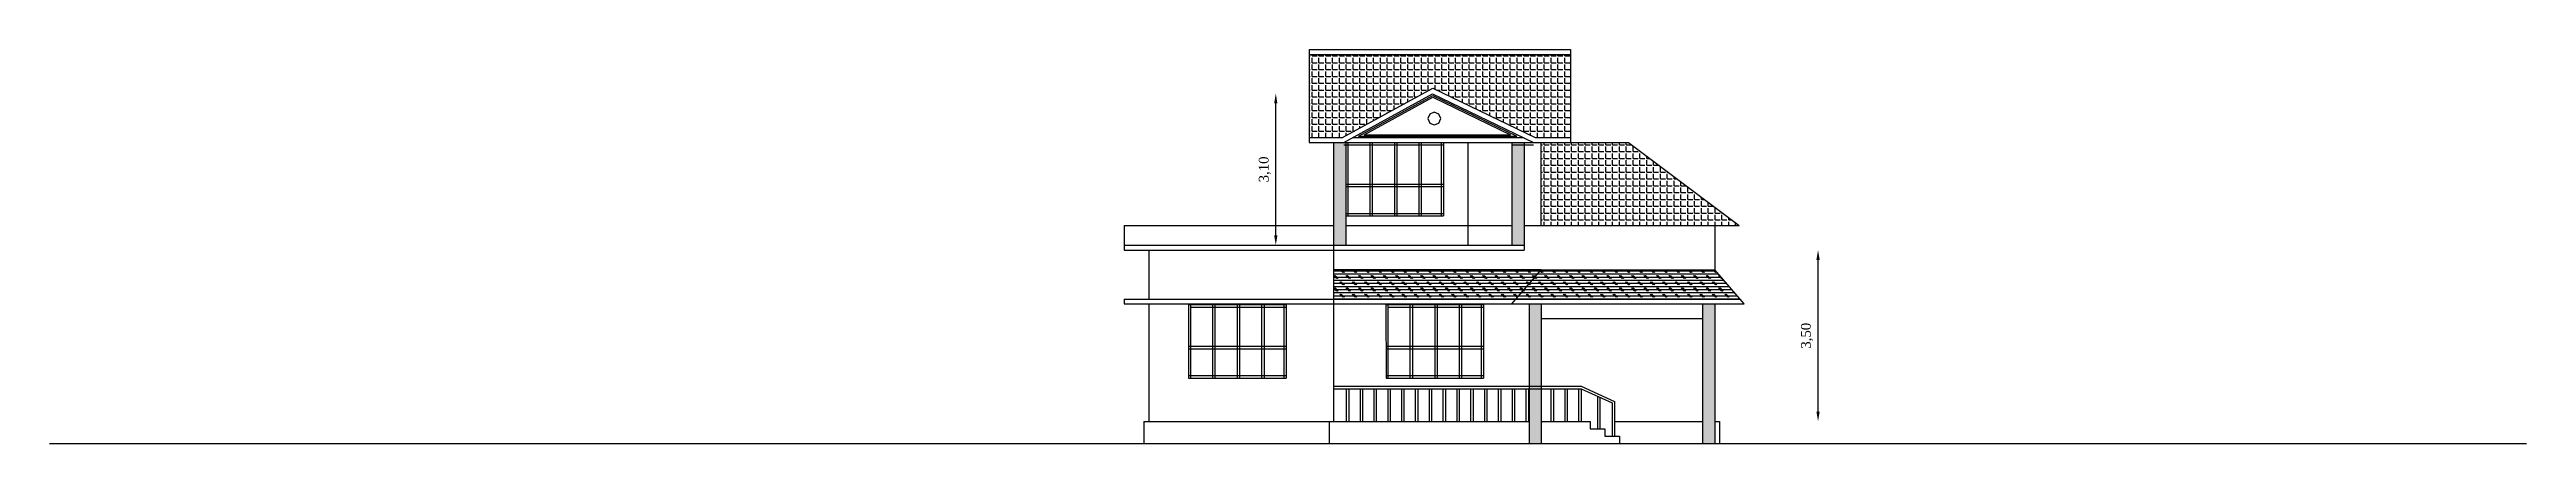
# Model space of a CAD drawing. Header units: millimetres. Extents: x -11 to 80, y 143 to 258.
# Drawn here: x 29.1 to 79.7, y 142.6 to 150.7 of the extents above; entities that cross this region are included whole.
import ezdxf

# ---------------------------------------------------------------- set-up
doc = ezdxf.new("R2010")
doc.units = ezdxf.units.MM
doc.styles.get("Standard").update_dxf_attribs({"font": 'times.ttf'})
doc.dimstyles.new('ISO-25', dxfattribs={"dimtxt": 0.2, "dimasz": 0.2, "dimexe": 1.25, "dimexo": 0.625, "dimgap": 0.1, "dimtad": 1, "dimzin": 1, "dimtxsty": 'Standard', "dimcen": 2.5, "dimse1": 1, "dimse2": 1, "dimazin": 0, "dimtfac": 1, "dimtmove": 0, "dimatfit": 3, "dimfxl": 0, "dimarcsym": 0})
pattern_1 = [(0, (0, 11.5705), (0, 0.1397), [0.1016, -0.0381]), (90, (0, 11.5705), (-0.1397, 9e-18), [0.1016, -0.0381])]

msp = doc.modelspace()

# ---------------------------------------------------------------- blocks, each defined once
blk = doc.blocks.new('*D48')
at = {"color": 0, "lineweight": -2}
blk.add_line((65.252, 143.301), (65.252, 146.401), dxfattribs=at)
at = {"color": 0}
for points in [[(65.218, 146.401), (65.285, 146.401), (65.252, 146.601)], [(65.218, 143.301), (65.285, 143.301), (65.252, 143.101)]]:
    blk.add_solid(points, dxfattribs=at)
at = {"layer": 'Defpoints', "color": 0}
for p in [(63.139, 146.601), (65.252, 146.601), (63.139, 143.101)]:
    blk.add_point(p, dxfattribs=at)
at = {"color": 0, "insert": (65.027, 144.851), "char_height": 0.2, "attachment_point": 5, "rotation": 90}
blk.add_mtext('3,50', dxfattribs=at)
blk = doc.blocks.new('*D49')
at = {"color": 0, "lineweight": -2}
blk.add_line((54.159, 146.901), (54.159, 149.601), dxfattribs=at)
at = {"color": 0}
for points in [[(54.126, 149.601), (54.192, 149.601), (54.159, 149.801)], [(54.126, 146.901), (54.192, 146.901), (54.159, 146.701)]]:
    blk.add_solid(points, dxfattribs=at)
at = {"layer": 'Defpoints', "color": 0}
for p in [(54.159, 149.801), (54.839, 149.801), (55.339, 146.701)]:
    blk.add_point(p, dxfattribs=at)
at = {"color": 0, "insert": (53.935, 148.251), "char_height": 0.2, "attachment_point": 5, "rotation": 90}
blk.add_mtext('3,10', dxfattribs=at)

# ---------------------------------------------------------------- dimensions: what is measured, and where the dimension line sits
at = {"color": 1}
for base, p1, p2, picture, middle in [((54.159, 149.801), (55.339, 146.701), (54.839, 149.801), '*D49', (53.935, 148.251)), ((65.252, 146.601), (63.139, 143.101), (63.139, 146.601), '*D48', (65.027, 144.851))]:
    dim = msp.add_linear_dim(base=base, p1=p1, p2=p2, angle=90, dimstyle='ISO-25', dxfattribs=at)
    dim.commit()
    dim.dimension.update_dxf_attribs({"geometry": picture, "text_midpoint": middle})

# ---------------------------------------------------------------- hatches: boundary and pattern name
h = msp.add_hatch()
h.set_pattern_fill('ANGLE', color=1, scale=0.02, style=0)
h.set_pattern_definition(pattern_1)
h.paths.add_polyline_path([(57.374, 149.911), (59.466, 148.901), (60.189, 148.901), (60.189, 150.601), (54.839, 150.601), (54.839, 148.901), (55.522, 148.901)])
h = msp.add_hatch(color=1)
h.paths.add_polyline_path([(55.339, 146.701), (55.589, 146.701), (55.589, 148.223), (55.589, 148.801), (55.548, 148.801), (55.339, 148.801), (55.339, 148.223)])
h.paths.add_polyline_path([(59.239, 148.801), (58.989, 148.801), (58.989, 146.701), (59.239, 146.701)])
h.paths.add_polyline_path([(59.589, 145.501), (59.339, 145.501), (59.339, 142.651), (59.589, 142.651)])
h.paths.add_polyline_path([(63.139, 145.501), (62.889, 145.501), (62.889, 142.651), (63.139, 142.651)])
h = msp.add_hatch()
h.set_pattern_fill('ANGLE', color=1, scale=0.02, style=0)
h.set_pattern_definition(pattern_1)
h.paths.add_polyline_path([(63.639, 147.101), (61.374, 148.801), (59.589, 148.801), (59.589, 147.101)])
h = msp.add_hatch()
h.set_pattern_fill('CORK', color=1, scale=0.02, style=0)
h.set_pattern_definition([(0, (0, 0), (0, 0.0635), []), (135, (0.03175, -0.03175), (-0.12700005, -0.12700005), [0.0898026, -0.0898026]), (135, (0.04763, -0.03175), (-0.12700005, -0.12700005), [0.0898026, -0.0898026]), (135, (0.0635, -0.03175), (-0.12700005, -0.12700005), [0.0898026, -0.0898026])])
h.paths.add_polyline_path([(59.589, 146.201), (55.339, 146.201), (55.339, 145.601), (59.074, 145.601)])
h.paths.add_polyline_path([(63.139, 146.201), (59.589, 146.201), (59.074, 145.601), (63.653, 145.601)])

# ---------------------------------------------------------------- linework, layer by layer
at = {"color": 1}
for p, q in [((54.839, 150.701), (60.189, 150.701)), ((54.839, 150.701), (54.839, 148.801)), ((54.839, 150.601), (60.189, 150.601)), ((60.189, 150.701), (60.189, 148.801)), ((54.839, 149.801), (54.839, 149.701)), ((55.522, 148.901), (57.374, 149.911)), ((55.548, 148.801), (57.367, 149.793)), ((55.849, 148.931), (57.368, 149.759)), ((55.966, 148.961), (57.369, 149.726)), ((57.367, 149.793), (59.43, 148.801)), ((57.368, 149.759), (59.091, 148.931)), ((57.369, 149.726), (58.959, 148.961)), ((57.374, 149.911), (59.466, 148.901)), ((60.189, 149.801), (60.189, 149.701)), ((54.839, 148.901), (55.522, 148.901)), ((54.839, 148.801), (55.548, 148.801)), ((55.339, 148.801), (55.339, 143.101)), ((55.339, 148.801), (55.339, 148.223)), ((55.548, 148.801), (59.43, 148.801)), ((55.548, 148.751), (57.589, 148.751)), ((55.589, 148.801), (55.589, 148.223)), ((55.631, 148.801), (55.631, 148.223)), ((55.731, 148.901), (59.222, 148.901)), ((55.849, 148.931), (59.091, 148.931)), ((55.966, 148.961), (58.959, 148.961)), ((56.081, 148.801), (56.081, 148.223)), ((56.131, 148.801), (56.131, 148.223)), ((56.588, 148.801), (56.588, 148.223)), ((56.638, 148.801), (56.638, 148.223)), ((57.086, 148.801), (57.086, 148.223)), ((57.136, 148.801), (57.136, 148.223)), ((57.539, 148.801), (57.539, 148.223)), ((57.589, 148.801), (57.589, 148.223)), ((58.089, 148.801), (58.089, 146.701)), ((58.989, 148.801), (58.989, 146.701)), ((58.989, 148.751), (59.43, 148.751)), ((59.239, 148.801), (59.239, 146.701)), ((59.43, 148.801), (59.589, 148.801)), ((59.466, 148.901), (60.189, 148.901)), ((59.589, 148.801), (60.189, 148.801)), ((59.589, 148.801), (61.374, 148.801)), ((59.589, 147.101), (59.589, 148.801)), ((61.374, 148.801), (63.639, 147.101)), ((55.339, 148.223), (55.339, 143.101)), ((55.589, 148.223), (55.589, 146.701)), ((55.631, 148.223), (55.631, 147.301)), ((56.081, 148.223), (56.081, 147.301)), ((56.131, 148.223), (56.131, 147.301)), ((56.588, 148.223), (56.588, 147.301)), ((56.638, 148.223), (56.638, 147.301)), ((57.086, 148.223), (57.086, 147.301)), ((57.136, 148.223), (57.136, 147.301)), ((57.539, 148.223), (57.539, 147.301)), ((57.589, 148.223), (57.589, 147.301)), ((55.592, 147.949), (57.588, 147.951)), ((55.592, 147.899), (57.588, 147.901)), ((51.059, 147.101), (55.339, 147.101)), ((51.059, 147.101), (51.059, 146.601)), ((55.589, 147.101), (58.989, 147.101)), ((55.592, 147.349), (57.589, 147.351)), ((55.592, 147.299), (57.589, 147.301)), ((59.239, 147.101), (59.589, 147.101)), ((59.589, 147.101), (63.639, 147.101)), ((63.139, 147.101), (63.139, 146.201)), ((51.059, 146.701), (59.239, 146.701)), ((51.059, 146.601), (59.239, 146.601)), ((51.559, 146.601), (51.559, 145.601)), ((59.239, 146.701), (59.239, 146.601)), ((59.589, 146.201), (55.339, 146.201)), ((58.989, 145.501), (59.589, 146.201)), ((59.589, 146.201), (63.139, 146.201)), ((63.739, 145.501), (63.139, 146.201)), ((51.059, 145.601), (63.653, 145.601)), ((51.059, 145.601), (51.059, 145.501)), ((51.059, 145.501), (63.739, 145.501)), ((51.559, 145.501), (51.559, 143.101)), ((54.37, 145.486), (52.37, 145.486)), ((52.37, 145.486), (52.373, 143.985)), ((52.412, 145.486), (52.412, 144.908)), ((52.412, 145.436), (54.37, 145.436)), ((52.862, 145.486), (52.862, 144.908)), ((52.912, 145.486), (52.912, 144.908)), ((53.369, 145.486), (53.369, 144.908)), ((53.419, 145.486), (53.419, 144.908)), ((53.868, 145.486), (53.868, 144.908)), ((53.918, 145.486), (53.918, 144.908)), ((54.32, 145.486), (54.32, 144.908)), ((54.37, 145.486), (54.37, 144.908)), ((56.411, 145.486), (56.414, 143.985)), ((58.411, 145.486), (56.411, 145.486)), ((56.453, 145.486), (56.453, 144.908)), ((56.453, 145.436), (58.411, 145.436)), ((56.903, 145.486), (56.903, 144.908)), ((56.953, 145.486), (56.953, 144.908)), ((57.41, 145.486), (57.41, 144.908)), ((57.46, 145.486), (57.46, 144.908)), ((57.908, 145.486), (57.908, 144.908)), ((57.958, 145.486), (57.958, 144.908)), ((58.361, 145.486), (58.361, 144.908)), ((58.411, 145.486), (58.411, 144.908)), ((59.339, 145.501), (59.339, 142.651)), ((59.589, 145.501), (59.589, 142.651)), ((62.889, 145.501), (62.889, 142.651)), ((63.139, 145.501), (63.139, 143.101)), ((63.139, 145.501), (63.139, 142.651)), ((59.589, 145.201), (62.889, 145.201)), ((52.373, 144.635), (54.37, 144.636)), ((52.373, 144.585), (54.37, 144.586)), ((52.412, 144.908), (52.412, 143.986)), ((52.862, 144.908), (52.862, 143.986)), ((52.912, 144.908), (52.912, 143.986)), ((53.369, 144.908), (53.369, 143.986)), ((53.419, 144.908), (53.419, 143.986)), ((53.868, 144.908), (53.868, 143.986)), ((53.918, 144.908), (53.918, 143.986)), ((54.32, 144.908), (54.32, 143.986)), ((54.37, 144.908), (54.37, 143.986)), ((56.414, 144.635), (58.41, 144.636)), ((56.414, 144.585), (58.41, 144.586)), ((56.453, 144.908), (56.453, 143.986)), ((56.903, 144.908), (56.903, 143.986)), ((56.953, 144.908), (56.953, 143.986)), ((57.41, 144.908), (57.41, 143.986)), ((57.46, 144.908), (57.46, 143.986)), ((57.908, 144.908), (57.908, 143.986)), ((57.958, 144.908), (57.958, 143.986)), ((58.361, 144.908), (58.361, 143.986)), ((58.411, 144.908), (58.411, 143.986)), ((52.373, 144.035), (54.37, 144.036)), ((52.373, 143.985), (54.37, 143.986)), ((56.414, 144.035), (58.411, 144.036)), ((56.414, 143.985), (58.411, 143.986)), ((55.343, 143.817), (60.403, 143.817)), ((55.343, 143.767), (60.403, 143.767)), ((55.6, 143.762), (55.6, 143.109)), ((55.65, 143.762), (55.65, 143.109)), ((55.882, 143.762), (55.882, 143.109)), ((55.882, 143.762), (55.882, 143.109)), ((55.932, 143.762), (55.932, 143.109)), ((55.932, 143.762), (55.932, 143.109)), ((56.165, 143.762), (56.165, 143.109)), ((56.165, 143.762), (56.165, 143.109)), ((56.165, 143.762), (56.165, 143.109)), ((56.215, 143.762), (56.215, 143.109)), ((56.215, 143.762), (56.215, 143.109)), ((56.215, 143.762), (56.215, 143.109)), ((56.448, 143.762), (56.448, 143.109)), ((56.448, 143.762), (56.448, 143.109)), ((56.448, 143.762), (56.448, 143.109)), ((56.498, 143.762), (56.498, 143.109)), ((56.498, 143.762), (56.498, 143.109)), ((56.498, 143.762), (56.498, 143.109)), ((56.731, 143.762), (56.731, 143.109)), ((56.731, 143.762), (56.731, 143.109)), ((56.781, 143.762), (56.781, 143.109)), ((56.781, 143.762), (56.781, 143.109)), ((57.013, 143.762), (57.013, 143.109)), ((57.013, 143.762), (57.013, 143.109)), ((57.063, 143.762), (57.063, 143.109)), ((57.063, 143.762), (57.063, 143.109)), ((57.296, 143.762), (57.296, 143.109)), ((57.296, 143.762), (57.296, 143.109)), ((57.346, 143.762), (57.346, 143.109)), ((57.346, 143.762), (57.346, 143.109)), ((57.579, 143.762), (57.579, 143.109)), ((57.579, 143.762), (57.579, 143.109)), ((57.629, 143.762), (57.629, 143.109)), ((57.629, 143.762), (57.629, 143.109)), ((57.862, 143.762), (57.862, 143.109)), ((57.862, 143.762), (57.862, 143.109)), ((57.912, 143.762), (57.912, 143.109)), ((57.912, 143.762), (57.912, 143.109)), ((58.145, 143.762), (58.145, 143.109)), ((58.145, 143.762), (58.145, 143.109)), ((58.195, 143.762), (58.195, 143.109)), ((58.195, 143.762), (58.195, 143.109)), ((58.427, 143.762), (58.427, 143.109)), ((58.427, 143.762), (58.427, 143.109)), ((58.477, 143.762), (58.477, 143.109)), ((58.477, 143.762), (58.477, 143.109)), ((58.71, 143.762), (58.71, 143.109)), ((58.71, 143.762), (58.71, 143.109)), ((58.76, 143.762), (58.76, 143.109)), ((58.76, 143.762), (58.76, 143.109)), ((58.993, 143.762), (58.993, 143.109)), ((58.993, 143.762), (58.993, 143.109)), ((59.043, 143.762), (59.043, 143.109)), ((59.043, 143.762), (59.043, 143.109)), ((59.276, 143.762), (59.276, 143.109)), ((59.326, 143.762), (59.326, 143.109)), ((59.787, 143.762), (59.787, 143.109)), ((59.787, 143.762), (59.787, 143.109)), ((59.837, 143.762), (59.837, 143.109)), ((59.837, 143.762), (59.837, 143.109)), ((60.07, 143.762), (60.07, 143.109)), ((60.07, 143.762), (60.07, 143.109)), ((60.12, 143.762), (60.12, 143.109)), ((60.12, 143.762), (60.12, 143.109)), ((60.353, 143.767), (60.353, 143.109)), ((60.403, 143.817), (61.089, 143.509)), ((60.403, 143.767), (60.403, 143.109)), ((60.403, 143.767), (61.039, 143.479)), ((60.739, 143.615), (60.739, 142.951)), ((60.789, 143.592), (60.789, 142.951)), ((61.039, 143.479), (61.039, 142.801)), ((61.089, 143.509), (61.089, 142.801)), ((51.459, 143.101), (59.339, 143.101)), ((51.459, 143.101), (51.459, 142.651)), ((55.251, 143.099), (55.251, 142.65)), ((59.589, 143.101), (60.589, 143.101)), ((60.589, 143.101), (60.589, 142.951)), ((60.589, 142.951), (60.889, 142.951)), ((60.889, 142.951), (60.889, 142.801)), ((61.089, 143.101), (62.889, 143.101)), ((63.139, 143.101), (63.239, 143.101)), ((63.239, 143.101), (63.239, 142.651)), ((29.074, 142.651), (79.744, 142.651)), ((60.889, 142.801), (61.189, 142.801)), ((61.189, 142.801), (61.189, 142.651))]:
    msp.add_line(p, q, dxfattribs=at)
msp.add_lwpolyline([(57.271, 149.29), (57.31, 149.198), (57.402, 149.16), (57.495, 149.198), (57.533, 149.29), (57.495, 149.383), (57.402, 149.421), (57.31, 149.383)], close=True, dxfattribs=at)

msp.set_redraw_order([(e.dxf.handle, doc.entitydb.next_handle()) for e in msp.query("TEXT MTEXT ATTDEF DIMENSION ARC_DIMENSION")])  # texts and dimensions are drawn at this point

doc.saveas('drawing.dxf')
